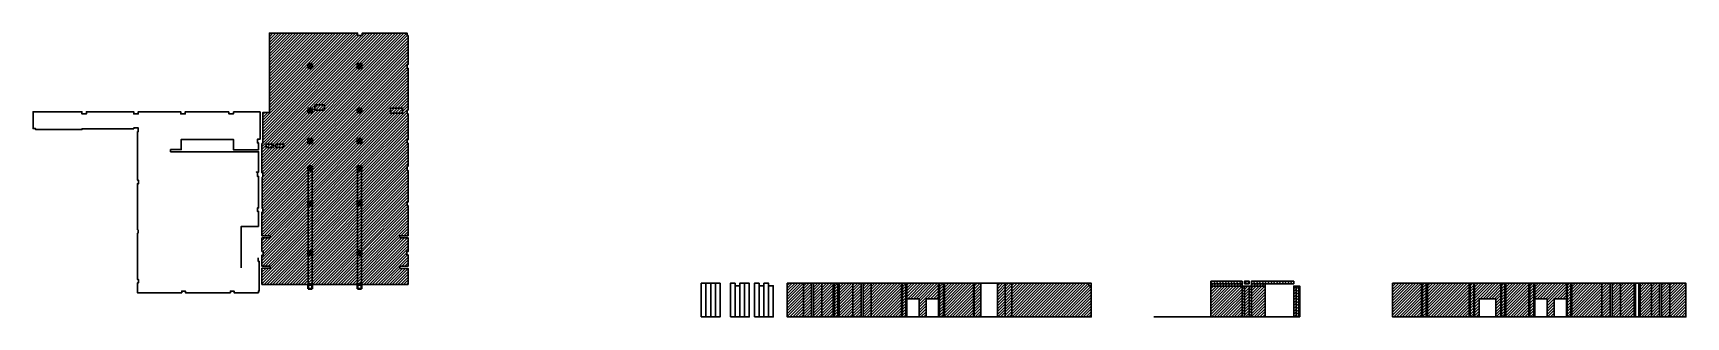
# Model space of a CAD drawing. Header units: millimetres. Extents: x -7155 to 483283, y -227682 to 148426.
# Drawn here: x 202313 to 402964, y 48023 to 82423 of the extents above; entities that cross this region are included whole.
import ezdxf

# ---------------------------------------------------------------- set-up
doc = ezdxf.new("R2010")
doc.units = ezdxf.units.MM
doc.linetypes.add('HIDDEN2', pattern=[4.7625, 3.175, -1.5875])
for name, color, linetype, lineweight in [('АР_Колонны', 70, 'Continuous', 30), ('АР_Стены ЖБ', 7, 'Continuous', 30), ('АР_Штриховка', 8, 'Continuous', 0), ('осново', 7, 'Continuous', 30)]:
    doc.layers.add(name, color=color, linetype=linetype, lineweight=lineweight)
doc.layers.add('КР_Балки-0.5', color=60, linetype='Continuous', lineweight=50, plot=False)
doc.layers.add('ФВ-5', color=7, linetype='Continuous')
pattern_1 = [(45, (202353.09, -17142.03), (-112.2532, 112.2532), []), (45, (202465.34, -17142.03), (-112.2532, 112.2532), [198.4375, -39.6875, 0, -39.6875])]
pattern_2 = [(45, (202353.09, -17862.03), (-112.2532, 112.2532), []), (45, (202465.34, -17862.03), (-112.2532, 112.2532), [198.4375, -39.6875, 0, -39.6875])]

msp = doc.modelspace()

# ---------------------------------------------------------------- hatches: boundary and pattern name
at = {"layer": 'АР_Штриховка', "linetype": 'Continuous', "lineweight": 5, "true_color": 0x000000}
h = msp.add_hatch(dxfattribs=at)
h.set_pattern_fill('ANSI35', color=18, scale=25, style=0)
h.set_pattern_definition(pattern_2)
h.paths.add_polyline_path([(236203, 78688), (236203, 78188), (235703, 78188), (235703, 78688)], flags=0)
h = msp.add_hatch(dxfattribs=at)
h.set_pattern_fill('ANSI35', color=18, scale=25, style=0)
h.set_pattern_definition(pattern_2)
h.paths.add_polyline_path([(241703, 78188), (242203, 78188), (242203, 78688), (241703, 78688)], flags=0)
h = msp.add_hatch(dxfattribs=at)
h.set_pattern_fill('ANSI35', color=18, scale=25, style=0)
h.set_pattern_definition(pattern_2)
h.paths.add_polyline_path([(236203, 73288), (236203, 72788), (235703, 72788), (235703, 73288)], flags=0)
h = msp.add_hatch(dxfattribs=at)
h.set_pattern_fill('ANSI35', color=18, scale=25, style=0)
h.set_pattern_definition(pattern_2)
h.paths.add_polyline_path([(241703, 72788), (242203, 72788), (242203, 73288), (241703, 73288)], flags=0)
h = msp.add_hatch(dxfattribs=at)
h.set_pattern_fill('ANSI35', color=18, scale=25, style=0)
h.set_pattern_definition(pattern_2)
h.paths.add_polyline_path([(236203, 69588), (236203, 69088), (235703, 69088), (235703, 69588)], flags=0)
h = msp.add_hatch(dxfattribs=at)
h.set_pattern_fill('ANSI35', color=18, scale=25, style=0)
h.set_pattern_definition(pattern_2)
h.paths.add_polyline_path([(241703, 69088), (242203, 69088), (242203, 69588), (241703, 69588)], flags=0)
h = msp.add_hatch(dxfattribs=at)
h.set_pattern_fill('ANSI35', color=18, scale=25, style=0)
h.set_pattern_definition(pattern_1)
h.paths.add_polyline_path([(236203, 66308), (236203, 65808), (235703, 65808), (235703, 66308)], flags=0)
h = msp.add_hatch(dxfattribs=at)
h.set_pattern_fill('ANSI35', color=18, scale=25, style=0)
h.set_pattern_definition(pattern_1)
h.paths.add_polyline_path([(241703, 65808), (242203, 65808), (242203, 66308), (241703, 66308)], flags=0)
h = msp.add_hatch(dxfattribs=at)
h.set_pattern_fill('ANSI35', color=18, scale=25, style=0)
h.set_pattern_definition(pattern_1)
h.paths.add_polyline_path([(235703, 61508), (236203, 61508), (236203, 62008), (235703, 62008)], flags=0)
h = msp.add_hatch(dxfattribs=at)
h.set_pattern_fill('ANSI35', color=18, scale=25, style=0)
h.set_pattern_definition(pattern_1)
h.paths.add_polyline_path([(241703, 61508), (242203, 61508), (242203, 62008), (241703, 62008)], flags=0)
h = msp.add_hatch(dxfattribs=at)
h.set_pattern_fill('ANSI35', color=18, scale=25, style=0)
h.set_pattern_definition(pattern_1)
h.paths.add_polyline_path([(235703, 55508), (236203, 55508), (236203, 56008), (235703, 56008)], flags=0)
h = msp.add_hatch(dxfattribs=at)
h.set_pattern_fill('ANSI35', color=18, scale=25, style=0)
h.set_pattern_definition(pattern_1)
h.paths.add_polyline_path([(241703, 55508), (242203, 55508), (242203, 56008), (241703, 56008)], flags=0)
at = {"layer": 'ФВ-5'}
h = msp.add_hatch(dxfattribs=at)
h.set_pattern_fill('ANSI31', color=3, scale=77)
h.paths.add_polyline_path([(241703, 55508), (241703, 56008), (241703, 61535), (241703, 62008), (241703, 65808), (241703, 66308), (242203, 66308), (242203, 65808), (242203, 62008), (242203, 62008), (242203, 61508), (242203, 56008), (242203, 55508), (242203, 51958), (247843, 51958), (247843, 53908), (246843, 53908), (246843, 54158), (247843, 54158), (247843, 55528), (247693, 55528), (247693, 55948), (247843, 55948), (247843, 57608), (246843, 57608), (246843, 57858), (247843, 57858), (247843, 61518), (247733, 61518), (247733, 61948), (247843, 61948), (247843, 65788), (247733, 65788), (247733, 66288), (247843, 66288), (247843, 69088), (247733, 69088), (247733, 69488), (247843, 69488), (247843, 72648), (247733, 72648), (247733, 73098), (247843, 73098), (247843, 78168), (247713, 78168), (247713, 78608), (247843, 78608), (247843, 82128), (247723, 82128), (247723, 82418), (242283, 82418), (242283, 82138), (241713, 82138), (241713, 82423), (231003, 82423), (231003, 72793), (230203, 72793), (230203, 69033), (230103, 69033), (230103, 65503), (230213, 65503), (230213, 64963), (230133, 64963), (230133, 61143), (230213, 61143), (230213, 60723), (230103, 60723), (230103, 57858), (231088, 57858), (231088, 57598), (230103, 57598), (230103, 55968), (230233, 55968), (230233, 55508), (230103, 55508), (230103, 54168), (231093, 54168), (231093, 53918), (230103, 53918), (230103, 51958), (235703, 51958), (235703, 55508), (235703, 56008), (235703, 61535), (235703, 62008), (235703, 65808), (235703, 65808), (235703, 66308), (236203, 66308), (236203, 65808), (236203, 62008), (236203, 62008), (236203, 61508), (236203, 56008), (236203, 55508), (236203, 51958), (241703, 51958)])
h.paths.add_polyline_path([(236203, 55508), (235703, 55508), (235703, 51958), (236203, 51958)], flags=17)
h.paths.add_polyline_path([(236203, 61508), (235703, 61508), (235703, 56008), (236203, 56008)], flags=17)
h.paths.add_polyline_path([(236203, 65808), (235703, 65808), (235703, 62008), (236203, 62008)], flags=17)
h.paths.add_polyline_path([(242203, 65808), (241703, 65808), (241703, 62008), (242203, 62008)], flags=17)
h.paths.add_polyline_path([(242203, 61508), (241703, 61508), (241703, 56008), (242203, 56008)], flags=17)
h.paths.add_polyline_path([(242203, 55508), (241703, 55508), (241703, 51958), (242203, 51958)], flags=17)
h = msp.add_hatch(dxfattribs=at)
h.set_pattern_fill('ANSI31', color=3, scale=77)
h.paths.add_polyline_path([(349089, 51763), (345289, 51763), (345289, 48023), (349089, 48023)])
h.paths.add_polyline_path([(349374, 51763), (349089, 51763), (349089, 48023), (349374, 48023)])
h.paths.add_polyline_path([(349944, 51763), (349374, 51763), (349374, 48023), (349944, 48023)])
h.paths.add_polyline_path([(350224, 51763), (349944, 51763), (349944, 48023), (350224, 48023)])
h.paths.add_polyline_path([(351874, 51763), (350224, 51763), (350224, 48023), (351874, 48023)])
h.paths.add_polyline_path([(351874, 52048), (350224, 52048), (350224, 51763), (351874, 51763)])
h.paths.add_polyline_path([(355364, 52348), (350224, 52348), (350224, 52048), (355364, 52048)])
h.paths.add_polyline_path([(349089, 52048), (345289, 52048), (345289, 51763), (349089, 51763)])
h.paths.add_polyline_path([(349089, 52348), (345289, 52348), (345289, 52048), (349089, 52048)])
h.paths.add_polyline_path([(349944, 52348), (349374, 52348), (349374, 52048), (349944, 52048)])
h.paths.add_polyline_path([(355664, 51763), (355364, 51763), (355364, 48023), (355664, 48023)])
h.paths.add_polyline_path([(355954, 51763), (355664, 51763), (355664, 48023), (355954, 48023)])
h.paths.add_polyline_path([(356074, 51763), (355954, 51763), (355954, 48023), (356074, 48023)])
h = msp.add_hatch(dxfattribs=at)
h.set_pattern_fill('ANSI31', color=3, scale=77)
h.paths.add_polyline_path([(295824, 52103), (293874, 52103), (293874, 48023), (295824, 48023)])
h.paths.add_polyline_path([(296824, 52103), (295824, 52103), (295824, 48023), (296824, 48023)])
h.paths.add_polyline_path([(298074, 52103), (297074, 52103), (297074, 48023), (298074, 48023)])
h.paths.add_polyline_path([(299444, 52103), (298074, 52103), (298074, 48023), (299444, 48023)])
h.paths.add_polyline_path([(299594, 52103), (299444, 52103), (299444, 48023), (299594, 48023)])
h.paths.add_polyline_path([(300014, 52103), (299594, 52103), (299594, 48023), (300014, 48023)])
h.paths.add_polyline_path([(300164, 52103), (300014, 52103), (300014, 48023), (300164, 48023)])
h.paths.add_polyline_path([(301824, 52103), (300164, 52103), (300164, 48023), (301824, 48023)])
h.paths.add_polyline_path([(302824, 52103), (301824, 52103), (301824, 48023), (302824, 48023)])
h.paths.add_polyline_path([(304074, 52103), (303074, 52103), (303074, 48023), (304074, 48023)])
h.paths.add_polyline_path([(307734, 52103), (304074, 52103), (304074, 48023), (307734, 48023)])
h.paths.add_polyline_path([(307844, 52103), (307734, 52103), (307734, 48023), (307844, 48023)])
h.paths.add_polyline_path([(308274, 52103), (307844, 52103), (307844, 48023), (308274, 48023)])
h.paths.add_polyline_path([(308384, 52103), (308274, 52103), (308274, 48023), (308384, 48023), (308384, 50223)])
h.paths.add_polyline_path([(312224, 52103), (308384, 52103), (308384, 50223), (309884, 50223), (309884, 48023), (310724, 48023), (310724, 50223), (312224, 50223)])
h.paths.add_polyline_path([(312334, 52103), (312224, 52103), (312224, 48023), (312334, 48023)])
h.paths.add_polyline_path([(312834, 52103), (312334, 52103), (312334, 48023), (312834, 48023)])
h.paths.add_polyline_path([(312944, 52103), (312834, 52103), (312834, 48023), (312944, 48023)])
h.paths.add_polyline_path([(316474, 52103), (312944, 52103), (312944, 48023), (316474, 48023)])
h.paths.add_polyline_path([(317374, 52103), (316574, 52103), (316574, 48023), (317374, 48023)])
h.paths.add_polyline_path([(316574, 52103), (316474, 52103), (316474, 48023), (316574, 48023)])
h.paths.add_polyline_path([(320334, 52103), (319374, 52103), (319374, 48023), (320334, 48023)])
h.paths.add_polyline_path([(321134, 52103), (320334, 52103), (320334, 48023), (321134, 48023)])
h.paths.add_polyline_path([(330764, 51803), (330479, 51803), (330479, 52103), (321134, 52103), (321134, 48023), (330764, 48023)])
h = msp.add_hatch(dxfattribs=at)
h.set_pattern_fill('ANSI31', color=3, scale=77)
h.paths.add_polyline_path([(370874, 52103), (367354, 52103), (367354, 48023), (370874, 48023)])
h.paths.add_polyline_path([(371004, 52103), (370874, 52103), (370874, 48023), (371004, 48023)])
h.paths.add_polyline_path([(371444, 52103), (371004, 52103), (371004, 48023), (371444, 48023)])
h.paths.add_polyline_path([(371574, 52103), (371444, 52103), (371444, 48023), (371574, 48023)])
h.paths.add_polyline_path([(376644, 52103), (371574, 52103), (371574, 48023), (376644, 48023)])
h.paths.add_polyline_path([(376754, 52103), (376644, 52103), (376644, 48023), (376754, 48023)])
h.paths.add_polyline_path([(377204, 52103), (376754, 52103), (376754, 48023), (377204, 48023)])
h.paths.add_polyline_path([(377314, 52103), (377204, 52103), (377204, 48023), (377314, 48023)])
h.paths.add_polyline_path([(380474, 52103), (377314, 52103), (377314, 48023), (377875, 48023), (377875, 50223), (379875, 50223), (379875, 48023), (380474, 48023)])
h.paths.add_polyline_path([(380584, 52103), (380474, 52103), (380474, 48023), (380584, 48023)])
h.paths.add_polyline_path([(380984, 52103), (380584, 52103), (380584, 48023), (380984, 48023)])
h.paths.add_polyline_path([(381094, 52103), (380984, 52103), (380984, 48023), (381094, 48023)])
h.paths.add_polyline_path([(383894, 52103), (381094, 52103), (381094, 48023), (383894, 48023)])
h.paths.add_polyline_path([(388454, 52103), (384614, 52103), (384614, 50223), (386114, 50223), (386114, 48023), (386954, 48023), (386954, 50223), (388454, 50223)])
h.paths.add_polyline_path([(384004, 52103), (383894, 52103), (383894, 48023), (384004, 48023)])
h.paths.add_polyline_path([(384504, 52103), (384004, 52103), (384004, 48023), (384504, 48023)])
h.paths.add_polyline_path([(384614, 52103), (384504, 52103), (384504, 48023), (384614, 48023), (384614, 50223)])
h.paths.add_polyline_path([(388564, 52103), (388454, 52103), (388454, 48023), (388564, 48023)])
h.paths.add_polyline_path([(388994, 52103), (388564, 52103), (388564, 48023), (388994, 48023)])
h.paths.add_polyline_path([(389104, 52103), (388994, 52103), (388994, 48023), (389104, 48023)])
h.paths.add_polyline_path([(392764, 52103), (389104, 52103), (389104, 48023), (392764, 48023)])
h.paths.add_polyline_path([(393764, 52103), (392764, 52103), (392764, 48023), (393764, 48023)])
h.paths.add_polyline_path([(395014, 52103), (394014, 52103), (394014, 48023), (395014, 48023)])
h.paths.add_polyline_path([(396674, 52103), (395014, 52103), (395014, 48023), (396674, 48023)])
h.paths.add_polyline_path([(398764, 52103), (397394, 52103), (397394, 48023), (398764, 48023)])
h.paths.add_polyline_path([(399764, 52103), (398764, 52103), (398764, 48023), (399764, 48023)])
h.paths.add_polyline_path([(401014, 52103), (400014, 52103), (400014, 48023), (401014, 48023)])
h.paths.add_polyline_path([(402964, 52103), (401014, 52103), (401014, 48023), (402964, 48023)])

# ---------------------------------------------------------------- linework, layer by layer
at = {"layer": 'АР_Колонны', "color": 18, "linetype": 'HIDDEN2', "lineweight": 25, "true_color": 0x000000}
for p, q in [((235703, 78688), (236203, 78688)), ((235703, 78188), (235703, 78688)), ((236203, 78688), (236203, 78188)), ((241703, 78688), (242203, 78688)), ((241703, 78188), (241703, 78688)), ((242203, 78688), (242203, 78188)), ((236203, 78188), (235703, 78188)), ((242203, 78188), (241703, 78188)), ((235703, 73288), (236203, 73288)), ((235703, 72788), (235703, 73288)), ((236203, 72788), (235703, 72788)), ((236203, 73288), (236203, 72788)), ((241703, 73288), (242203, 73288)), ((241703, 73288), (241703, 72788)), ((242203, 72788), (241703, 72788)), ((242203, 73288), (242203, 72788)), ((235703, 69088), (235703, 69588)), ((236203, 69588), (235703, 69588)), ((236203, 69088), (235703, 69088)), ((236203, 69588), (236203, 69088)), ((241703, 69088), (241703, 69588)), ((242203, 69588), (241703, 69588)), ((242203, 69088), (241703, 69088)), ((242203, 69588), (242203, 69088)), ((235703, 66308), (236203, 66308)), ((235703, 65808), (235703, 66308)), ((236203, 66308), (236203, 65808)), ((241703, 66308), (242203, 66308)), ((241703, 65808), (241703, 66308)), ((242203, 66308), (242203, 65808)), ((236203, 65808), (235703, 65808)), ((242203, 65808), (241703, 65808)), ((235703, 62008), (236203, 62008)), ((235703, 61508), (235703, 62008)), ((236203, 61508), (235703, 61508)), ((236203, 62008), (236203, 61508)), ((241703, 62008), (242203, 62008)), ((241703, 61508), (241703, 62008)), ((242203, 61508), (241703, 61508)), ((242203, 62008), (242203, 61508)), ((235703, 56008), (236203, 56008)), ((235703, 55508), (235703, 56008)), ((236203, 55508), (235703, 55508)), ((236203, 56008), (236203, 55508)), ((241703, 56008), (242203, 56008)), ((241703, 55508), (241703, 56008)), ((242203, 55508), (241703, 55508)), ((242203, 56008), (242203, 55508)), ((235703, 51933), (236203, 51933)), ((235703, 51433), (235703, 51933)), ((236203, 51433), (235703, 51433)), ((236203, 51933), (236203, 51433)), ((241703, 51933), (242203, 51933)), ((241703, 51433), (241703, 51933)), ((242203, 51433), (241703, 51433)), ((242203, 51933), (242203, 51433))]:
    msp.add_line(p, q, dxfattribs=at)
at = {"layer": 'АР_Колонны', "color": 18, "linetype": 'Continuous', "lineweight": 30, "true_color": 0x000000}
for p, q in [((235703, 78688), (235703, 78188)), ((236203, 78688), (235703, 78688)), ((236203, 78188), (236203, 78688)), ((242203, 78688), (241703, 78688)), ((241703, 78688), (241703, 78188)), ((242203, 78188), (242203, 78688)), ((235703, 78188), (236203, 78188)), ((241703, 78188), (242203, 78188)), ((235703, 73288), (235703, 72788)), ((236203, 73288), (235703, 73288)), ((235703, 72788), (236203, 72788)), ((236203, 72788), (236203, 73288)), ((242203, 73288), (241703, 73288)), ((241703, 72788), (241703, 73288)), ((241703, 72788), (242203, 72788)), ((242203, 72788), (242203, 73288)), ((235703, 69588), (235703, 69088)), ((235703, 69588), (236203, 69588)), ((235703, 69088), (236203, 69088)), ((236203, 69088), (236203, 69588)), ((241703, 69588), (241703, 69088)), ((241703, 69588), (242203, 69588)), ((241703, 69088), (242203, 69088)), ((242203, 69088), (242203, 69588)), ((235703, 66308), (235703, 65808)), ((236203, 66308), (235703, 66308)), ((236203, 65808), (236203, 66308)), ((242203, 66308), (241703, 66308)), ((241703, 66308), (241703, 65808)), ((242203, 65808), (242203, 66308)), ((235703, 65808), (236203, 65808)), ((241703, 65808), (242203, 65808)), ((236203, 62008), (235703, 62008)), ((235703, 62008), (235703, 61508)), ((235703, 61508), (236203, 61508)), ((236203, 61508), (236203, 62008)), ((242203, 62008), (241703, 62008)), ((241703, 62008), (241703, 61508)), ((241703, 61508), (242203, 61508)), ((242203, 61508), (242203, 62008)), ((236203, 56008), (235703, 56008)), ((235703, 56008), (235703, 55508)), ((235703, 55508), (236203, 55508)), ((236203, 55508), (236203, 56008)), ((242203, 56008), (241703, 56008)), ((241703, 56008), (241703, 55508)), ((241703, 55508), (242203, 55508)), ((242203, 55508), (242203, 56008)), ((235703, 51933), (235703, 51433)), ((236203, 51933), (235703, 51933)), ((235703, 51433), (236203, 51433)), ((236203, 51433), (236203, 51933)), ((242203, 51933), (241703, 51933)), ((241703, 51933), (241703, 51433)), ((241703, 51433), (242203, 51433)), ((242203, 51433), (242203, 51933))]:
    msp.add_line(p, q, dxfattribs=at)
at = {"layer": 'АР_Стены ЖБ', "color": 18, "linetype": 'Continuous', "lineweight": 40, "true_color": 0x000000}
for p, q in [((235703, 78188), (235703, 78688)), ((235703, 78688), (236203, 78688)), ((236203, 78688), (236203, 78188)), ((242203, 78688), (241703, 78688)), ((241703, 78688), (241703, 78188)), ((242203, 78188), (242203, 78688)), ((236203, 78188), (235703, 78188)), ((241703, 78188), (242203, 78188)), ((235703, 72788), (235703, 73288)), ((235703, 73288), (236203, 73288)), ((236203, 72788), (235703, 72788)), ((236203, 73288), (236203, 72788)), ((242203, 73288), (241703, 73288)), ((241703, 72788), (241703, 73288)), ((241703, 72788), (242203, 72788)), ((242203, 72788), (242203, 73288)), ((235703, 69088), (235703, 69588)), ((236203, 69588), (235703, 69588)), ((236203, 69088), (235703, 69088)), ((236203, 69588), (236203, 69088)), ((241703, 69588), (241703, 69088)), ((242203, 69588), (241703, 69588)), ((241703, 69088), (242203, 69088)), ((242203, 69088), (242203, 69588)), ((235703, 65808), (235703, 66308)), ((235703, 66308), (236203, 66308)), ((236203, 66308), (236203, 65808)), ((242203, 66308), (241703, 66308)), ((241703, 66308), (241703, 65808)), ((242203, 65808), (242203, 66308)), ((236203, 65808), (235703, 65808)), ((241703, 65808), (242203, 65808)), ((236203, 62008), (235703, 62008)), ((235703, 62008), (235703, 61508)), ((235703, 61508), (236203, 61508)), ((236203, 61508), (236203, 62008)), ((242203, 62008), (241703, 62008)), ((241703, 62008), (241703, 61508)), ((241703, 61508), (242203, 61508)), ((242203, 61508), (242203, 62008)), ((236203, 56008), (235703, 56008)), ((235703, 56008), (235703, 55508)), ((235703, 55508), (236203, 55508)), ((236203, 55508), (236203, 56008)), ((242203, 56008), (241703, 56008)), ((241703, 56008), (241703, 55508)), ((241703, 55508), (242203, 55508)), ((242203, 55508), (242203, 56008)), ((235703, 51433), (235703, 51933)), ((235703, 51933), (236203, 51933)), ((236203, 51433), (235703, 51433)), ((236203, 51933), (236203, 51433)), ((242203, 51933), (241703, 51933)), ((241703, 51933), (241703, 51433)), ((241703, 51433), (242203, 51433)), ((242203, 51433), (242203, 51933))]:
    msp.add_line(p, q, dxfattribs=at)
at = {"layer": 'КР_Балки-0.5', "color": 18, "ltscale": 200, "true_color": 0x000000}
for p, q in [((235703, 65808), (236203, 65808)), ((235703, 65808), (236203, 65808)), ((241703, 65808), (242203, 65808)), ((241703, 65808), (242203, 65808)), ((236203, 51933), (235703, 51933)), ((236203, 51933), (235703, 51933)), ((242203, 51933), (241703, 51933)), ((242203, 51933), (241703, 51933))]:
    msp.add_line(p, q, dxfattribs=at)
at = {"layer": 'осново'}
for p, q in [((293874, 52103), (295824, 52103)), ((298074, 52103), (299444, 52103)), ((300164, 52103), (301824, 52103)), ((304074, 52103), (307734, 52103)), ((308384, 52103), (312224, 52103)), ((370874, 52103), (367354, 52103)), ((376644, 52103), (371574, 52103)), ((380474, 52103), (377314, 52103)), ((383894, 52103), (381094, 52103)), ((388454, 52103), (384614, 52103)), ((392764, 52103), (389104, 52103)), ((396674, 52103), (395014, 52103)), ((398764, 52103), (397394, 52103)), ((402964, 52103), (401014, 52103)), ((293874, 48023), (295824, 48023)), ((298074, 48023), (299444, 48023)), ((300164, 48023), (301824, 48023)), ((304074, 48023), (307734, 48023)), ((308384, 48023), (312224, 48023)), ((316474, 48023), (312944, 48023)), ((316574, 48023), (316474, 48023)), ((320334, 48023), (316574, 48023)), ((321134, 48023), (320334, 48023)), ((330764, 48023), (321134, 48023)), ((349089, 48023), (338379, 48023)), ((355664, 48023), (350224, 48023)), ((370874, 48023), (367354, 48023)), ((376644, 48023), (371574, 48023)), ((380474, 48023), (377314, 48023)), ((383894, 48023), (381094, 48023)), ((388454, 48023), (384614, 48023)), ((392764, 48023), (389104, 48023)), ((396674, 48023), (395014, 48023)), ((398764, 48023), (397394, 48023)), ((402964, 48023), (401014, 48023))]:
    msp.add_line(p, q, dxfattribs=at)
at = {"layer": 'осново', "color": 1}
for p, q in [((295824, 52103), (296824, 52103)), ((298074, 52103), (297074, 52103)), ((299444, 52103), (299594, 52103)), ((300164, 52103), (300014, 52103)), ((302824, 52103), (301824, 52103)), ((303074, 52103), (304074, 52103)), ((307734, 52103), (307844, 52103)), ((308274, 52103), (308384, 52103)), ((312224, 52103), (312334, 52103)), ((312834, 52103), (312944, 52103)), ((371004, 52103), (370874, 52103)), ((371574, 52103), (371444, 52103)), ((376754, 52103), (376644, 52103)), ((377314, 52103), (377204, 52103)), ((380584, 52103), (380474, 52103)), ((381094, 52103), (380984, 52103)), ((384004, 52103), (383894, 52103)), ((384614, 52103), (384504, 52103)), ((388564, 52103), (388454, 52103)), ((389104, 52103), (388994, 52103)), ((393764, 52103), (392764, 52103)), ((394014, 52103), (395014, 52103)), ((396674, 52103), (396824, 52103)), ((397394, 52103), (397244, 52103)), ((398764, 52103), (399764, 52103)), ((401014, 52103), (400014, 52103)), ((295824, 48023), (296824, 48023)), ((298074, 48023), (297074, 48023)), ((299444, 48023), (299594, 48023)), ((300164, 48023), (300014, 48023)), ((302824, 48023), (301824, 48023)), ((303074, 48023), (304074, 48023)), ((307734, 48023), (307844, 48023)), ((308274, 48023), (308384, 48023)), ((312224, 48023), (312334, 48023)), ((312834, 48023), (312944, 48023)), ((349374, 48023), (349089, 48023)), ((350224, 48023), (349944, 48023)), ((355954, 48023), (355664, 48023)), ((371004, 48023), (370874, 48023)), ((371574, 48023), (371444, 48023)), ((376754, 48023), (376644, 48023)), ((377314, 48023), (377204, 48023)), ((380584, 48023), (380474, 48023)), ((381094, 48023), (380984, 48023)), ((384004, 48023), (383894, 48023)), ((384614, 48023), (384504, 48023)), ((388564, 48023), (388454, 48023)), ((389104, 48023), (388994, 48023)), ((393764, 48023), (392764, 48023)), ((394014, 48023), (395014, 48023)), ((396674, 48023), (396824, 48023)), ((397394, 48023), (397244, 48023)), ((398764, 48023), (399764, 48023)), ((401014, 48023), (400014, 48023))]:
    msp.add_line(p, q, dxfattribs=at)
at = {"layer": 'осново', "color": 3}
for p, q in [((296824, 52103), (297074, 52103)), ((299594, 52103), (300014, 52103)), ((302824, 52103), (303074, 52103)), ((307844, 52103), (308274, 52103)), ((312334, 52103), (312834, 52103)), ((371444, 52103), (371004, 52103)), ((377204, 52103), (376754, 52103)), ((380984, 52103), (380584, 52103)), ((384504, 52103), (384004, 52103)), ((388994, 52103), (388564, 52103)), ((394014, 52103), (393764, 52103)), ((397244, 52103), (396824, 52103)), ((400014, 52103), (399764, 52103)), ((296824, 48023), (297074, 48023)), ((299594, 48023), (300014, 48023)), ((302824, 48023), (303074, 48023)), ((307844, 48023), (308274, 48023)), ((312334, 48023), (312834, 48023)), ((349944, 48023), (349374, 48023)), ((356074, 48023), (355954, 48023)), ((371444, 48023), (371004, 48023)), ((377204, 48023), (376754, 48023)), ((380984, 48023), (380584, 48023)), ((384504, 48023), (384004, 48023)), ((388994, 48023), (388564, 48023)), ((394014, 48023), (393764, 48023)), ((397244, 48023), (396824, 48023)), ((400014, 48023), (399764, 48023))]:
    msp.add_line(p, q, dxfattribs=at)
at = {"layer": 'осново'}
for points in [[(247843, 51958), (247843, 53908), (246843, 53908), (246843, 54158), (247843, 54158), (247843, 55528), (247693, 55528), (247693, 55948), (247843, 55948), (247843, 57608), (246843, 57608), (246843, 57858), (247843, 57858), (247843, 61518), (247733, 61518), (247733, 61948), (247843, 61948), (247843, 65788), (247733, 65788), (247733, 66288), (247843, 66288), (247843, 69088), (247733, 69088), (247733, 69488), (247843, 69488), (247843, 72648), (247733, 72648), (247733, 73098), (247843, 73098), (247843, 78168), (247713, 78168), (247713, 78608), (247843, 78608), (247843, 82128), (247723, 82128), (247723, 82418), (242283, 82418), (242283, 82138), (241713, 82138), (241713, 82423), (231003, 82423), (231003, 72793), (230203, 72793), (230203, 69033), (230103, 69033), (230103, 65503), (230213, 65503), (230213, 64963), (230133, 64963), (230133, 61143), (230213, 61143), (230213, 60723), (230103, 60723), (230103, 57858), (231088, 57858), (231088, 57598), (230103, 57598), (230103, 55968), (230233, 55968), (230233, 55508), (230103, 55508), (230103, 54168), (231093, 54168), (231093, 53918), (230103, 53918), (230103, 51958)], [(226093, 72885), (220783, 72885), (220783, 72635), (220233, 72635), (220233, 72885), (215073, 72885), (215073, 72635), (214543, 72635), (214543, 72885), (208783, 72885), (208783, 72635), (208253, 72635), (208253, 72885), (202313, 72885), (202313, 70855), (202613, 70855), (202613, 70725), (208273, 70725), (208273, 70825), (208783, 70825), (214543, 70825), (214543, 70925), (215073, 70925), (215073, 70485), (214993, 70485), (214993, 64595), (215123, 64595), (215123, 64165), (214983, 64165), (214983, 58595)], [(229863, 72865), (229863, 69565), (229553, 69565), (229553, 69115), (229683, 69115), (229683, 68275), (226643, 68275), (226643, 69545), (226193, 69545), (220293, 69545), (220293, 68300), (219013, 68300), (219013, 68050), (229683, 68050), (229683, 65580), (229433, 65580), (229683, 65580), (229553, 65580), (229553, 65050), (229683, 65050), (229683, 61230), (229553, 61230), (229553, 60800), (229683, 60800), (229683, 58980)], [(226643, 72865), (226643, 72635), (226093, 72635), (226093, 72885)], [(226643, 72865), (229863, 72865)], [(214983, 58595), (215083, 58595)], [(215083, 58595), (215083, 58165)], [(229683, 58980), (227563, 58980), (227563, 53980)], [(215083, 58165), (214983, 58165), (214983, 52575), (215093, 52575), (215093, 52145), (214983, 52145), (214983, 50945), (220353, 50945), (220353, 51145), (220803, 51145), (220803, 50945), (226263, 50945), (226263, 51145), (226713, 51145), (226713, 50945), (229663, 50945), (229663, 51145), (229773, 51145), (229773, 54745), (229643, 54745), (229643, 55195)], [(349089, 52348), (349089, 52048)], [(349944, 52048), (349944, 52348), (349374, 52348), (349374, 52048)], [(349944, 52348), (349374, 52348)], [(350224, 52048), (350224, 52348)], [(230103, 51958), (247843, 51958)], [(349374, 52048), (349944, 52048)], [(349374, 51763), (349944, 51763)]]:
    msp.add_lwpolyline(points, dxfattribs=at)
for points in [[(236512, 73083), (237705, 73083), (237705, 73722), (236512, 73722)], [(247178, 72714), (245706, 72714), (245706, 73311), (247178, 73311)], [(230619, 68970), (231466, 68970), (231466, 68566), (230619, 68566)], [(231735, 68970), (232775, 68970), (232775, 68566), (231735, 68566)], [(235703, 62008), (236203, 62008), (236203, 65808), (235703, 65808)], [(241703, 62008), (242203, 62008), (242203, 65808), (241703, 65808)], [(235703, 56008), (236203, 56008), (236203, 61535), (235703, 61535)], [(241703, 56008), (242203, 56008), (242203, 61535), (241703, 61535)], [(235703, 51933), (236203, 51933), (236203, 55508), (235703, 55508)], [(241703, 51933), (242203, 51933), (242203, 55508), (241703, 55508)], [(345289, 52048), (349089, 52048), (349089, 52348), (345289, 52348)], [(355364, 52048), (350224, 52048), (350224, 52348), (355364, 52348)], [(283431, 48023), (284001, 48023), (284001, 52103), (283431, 52103)], [(284001, 48023), (284571, 48023), (284571, 52103), (284001, 52103)], [(284571, 48023), (285141, 48023), (285141, 52103), (284571, 52103)], [(285141, 48023), (285711, 48023), (285711, 52103), (285141, 52103)], [(286968, 48023), (287538, 48023), (287538, 52103), (286968, 52103)], [(287538, 48023), (288108, 48023), (288108, 51803), (287538, 51803)], [(288108, 48023), (288678, 48023), (288678, 52103), (288108, 52103)], [(288678, 48023), (289248, 48023), (289248, 52103), (288678, 52103)], [(289886, 48023), (290456, 48023), (290456, 52103), (289886, 52103)], [(290456, 48023), (291026, 48023), (291026, 51803), (290456, 51803)], [(291026, 48023), (291596, 48023), (291596, 52103), (291026, 52103)], [(291596, 48023), (292166, 48023), (292166, 51803), (291596, 51803)], [(295824, 48023), (293874, 48023), (293874, 52103), (295824, 52103)], [(296824, 48023), (295824, 48023), (295824, 52103), (296824, 52103)], [(298074, 52103), (297074, 52103), (297074, 48023), (298074, 48023)], [(299594, 52103), (299444, 52103), (299444, 48023), (299594, 48023)], [(300164, 52103), (300014, 52103), (300014, 48023), (300164, 48023)], [(302824, 52103), (301824, 52103), (301824, 48023), (302824, 48023)], [(304074, 52103), (303074, 52103), (303074, 48023), (304074, 48023)], [(307844, 52103), (307734, 52103), (307734, 48023), (307844, 48023)], [(308384, 52103), (308274, 52103), (308274, 48023), (308384, 48023)], [(309884, 48023), (308384, 48023), (308384, 50223), (309884, 50223)], [(312224, 48023), (310724, 48023), (310724, 50223), (312224, 50223)], [(312334, 52103), (312224, 52103), (312224, 48023), (312334, 48023)], [(312944, 52103), (312834, 52103), (312834, 48023), (312944, 48023)], [(312944, 52103), (316474, 52103), (316474, 48023), (312944, 48023)], [(316474, 52103), (316574, 52103), (316574, 48023), (316474, 48023)], [(316574, 52103), (320334, 52103), (320334, 48023), (316574, 48023)], [(316574, 48023), (317374, 48023), (317374, 52103), (316574, 52103)], [(320334, 48023), (319374, 48023), (319374, 52103), (320334, 52103)], [(320334, 52103), (321134, 52103), (321134, 48023), (320334, 48023)], [(321134, 52103), (330764, 52103), (330764, 48023), (321134, 48023)], [(330764, 52103), (330479, 52103), (330479, 51803), (330764, 51803)], [(349089, 51763), (345289, 51763), (345289, 52048), (349089, 52048)], [(349089, 48023), (345289, 48023), (345289, 51763), (349089, 51763)], [(349089, 48023), (349374, 48023), (349374, 51763), (349089, 51763)], [(349374, 48023), (349944, 48023), (349944, 51763), (349374, 51763)], [(349944, 48023), (350224, 48023), (350224, 51763), (349944, 51763)], [(351874, 51763), (350224, 51763), (350224, 52048), (351874, 52048)], [(350224, 48023), (351874, 48023), (351874, 51763), (350224, 51763)], [(355664, 51763), (355364, 51763), (355364, 48023), (355664, 48023)], [(355954, 48023), (355664, 48023), (355664, 51763), (355954, 51763)], [(356074, 48023), (355954, 48023), (355954, 51763), (356074, 51763)], [(367354, 52103), (370874, 52103), (370874, 48023), (367354, 48023)], [(370874, 52103), (371004, 52103), (371004, 48023), (370874, 48023)], [(371444, 52103), (371574, 52103), (371574, 48023), (371444, 48023)], [(376644, 52103), (376754, 52103), (376754, 48023), (376644, 48023)], [(377204, 52103), (377314, 52103), (377314, 48023), (377204, 48023)], [(379875, 48023), (377875, 48023), (377875, 50223), (379875, 50223)], [(380474, 52103), (380584, 52103), (380584, 48023), (380474, 48023)], [(380984, 52103), (381094, 52103), (381094, 48023), (380984, 48023)], [(383894, 52103), (384004, 52103), (384004, 48023), (383894, 48023)], [(384504, 52103), (384614, 52103), (384614, 48023), (384504, 48023)], [(384614, 48023), (386114, 48023), (386114, 50223), (384614, 50223)], [(386954, 48023), (388454, 48023), (388454, 50223), (386954, 50223)], [(388454, 52103), (388564, 52103), (388564, 48023), (388454, 48023)], [(388994, 52103), (389104, 52103), (389104, 48023), (388994, 48023)], [(392764, 52103), (393764, 52103), (393764, 48023), (392764, 48023)], [(394014, 52103), (395014, 52103), (395014, 48023), (394014, 48023)], [(396674, 52103), (396824, 52103), (396824, 48023), (396674, 48023)], [(397244, 52103), (397394, 52103), (397394, 48023), (397244, 48023)], [(398764, 52103), (399764, 52103), (399764, 48023), (398764, 48023)], [(400014, 48023), (401014, 48023), (401014, 52103), (400014, 52103)], [(401014, 48023), (402964, 48023), (402964, 52103), (401014, 52103)]]:
    msp.add_lwpolyline(points, close=True, dxfattribs=at)

doc.saveas('drawing.dxf')
